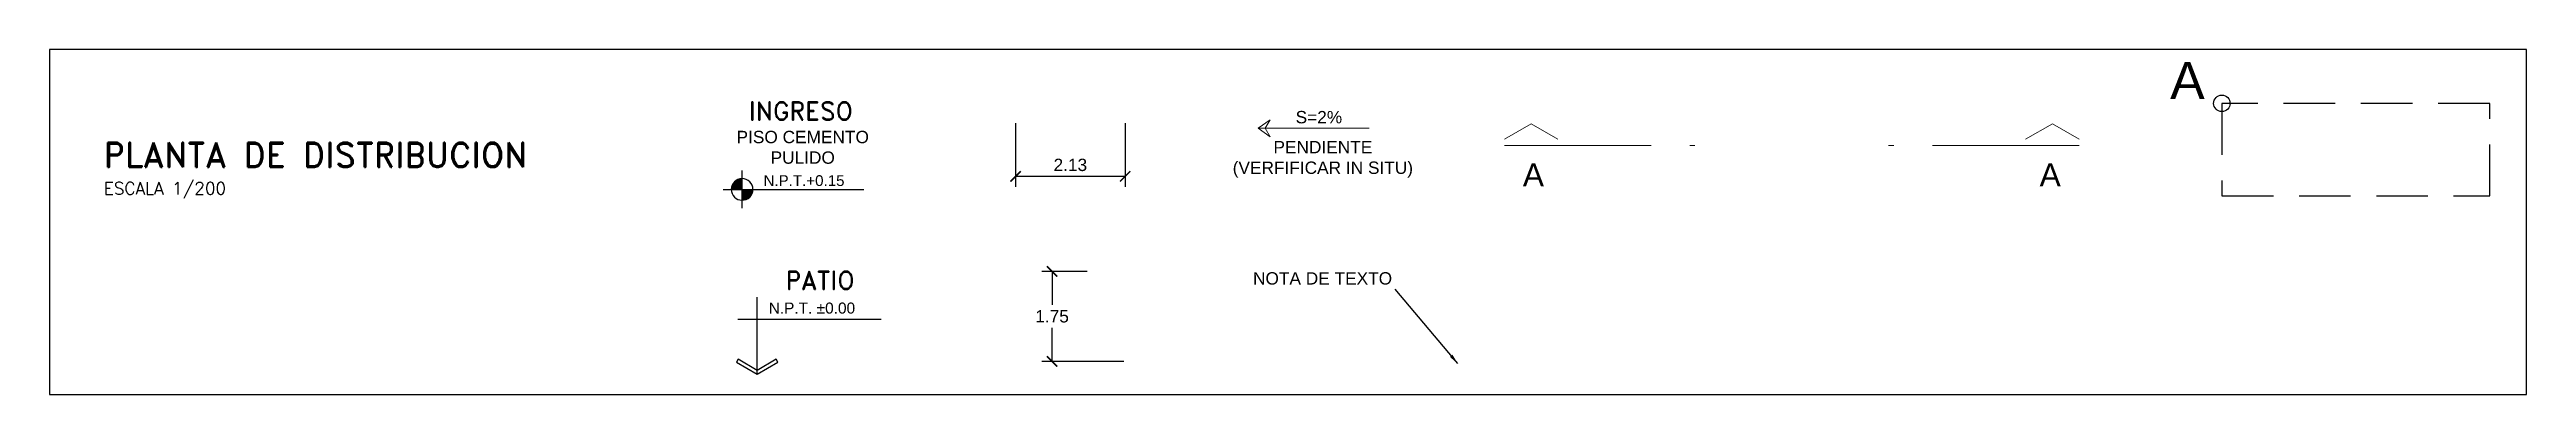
# Model space of a CAD drawing. Header units: millimetres. Extents: x 1436.7 to 1493.3, y 1221.9 to 1248.3.
# Drawn here: x 1445.19 to 1493.28, y 1221.88 to 1228.59 of the extents above; entities that cross this region are included whole.
import ezdxf
from ezdxf.enums import TextEntityAlignment as Align

# ---------------------------------------------------------------- set-up
doc = ezdxf.new("R2010")
doc.units = ezdxf.units.MM
for name, pattern in [('DASHDOT2', [0.5, 0.25, -0.125, 0, -0.125]), ('HIDDEN', [0.375, 0.25, -0.125]), ('HIDDEN2', [0.1875, 0.125, -0.0625])]:
    doc.linetypes.add(name, pattern=pattern)
for name, color, linetype, lineweight in [('1', 1, 'Continuous', 5), ('ANOTACIONES', 2, 'Continuous', 0), ('CORTE', 4, 'DASHDOT2', 5)]:
    doc.layers.add(name, color=color, linetype=linetype, lineweight=lineweight)
for name, color, linetype in [('2', 2, 'Continuous'), ('COTAS', 7, 'Continuous'), ('PROYECCION', 8, 'HIDDEN2'), ('SIMB-NIVELES', 2, 'Continuous'), ('TEXTO_AMBIENTES', 2, 'Continuous'), ('TEXTO_TITULO', 3, 'Continuous')]:
    doc.layers.add(name, color=color, linetype=linetype)
doc.styles.add('ARIAL', font='arial.ttf')
doc.styles.add('GILLSANS', font='ARIALN.TTF')
doc.styles.add('ROMAND', font='romand.shx')
doc.styles.add('ROMANS', font='arial.ttf')
doc.dimstyles.new('CORTE-200m', dxfattribs={"dimscale": 2, "dimtxt": 0.12, "dimasz": 0.1, "dimexe": 0.1, "dimexo": 0.1, "dimgap": 0.05, "dimtad": 1, "dimtih": 1, "dimtoh": 1, "dimzin": 4, "dimdsep": 46, "dimtxsty": 'ROMANS', "dimblk": 'ARCHTICK', "dimcen": -0.5, "dimclrd": 8, "dimclre": 8, "dimclrt": 2, "dimadec": 0, "dimazin": 0, "dimtfac": 1, "dimtix": 1, "dimtmove": 2, "dimatfit": 3, "dimfxl": 1, "dimtolj": 1, "dimtzin": 0, "dimarcsym": 0})
doc.dimstyles.new('PLANTA-200m', dxfattribs={"dimscale": 2, "dimtxt": 0.12, "dimasz": 0.1, "dimexe": 0.1, "dimexo": 0.1, "dimgap": 0.05, "dimtad": 1, "dimzin": 4, "dimdsep": 46, "dimtxsty": 'ROMANS', "dimblk": 'ARCHTICK', "dimcen": 0.1, "dimclrd": 8, "dimclre": 8, "dimclrt": 2, "dimadec": 0, "dimazin": 0, "dimtfac": 1, "dimtix": 1, "dimtmove": 1, "dimatfit": 3, "dimfxl": 1, "dimlwd": -1, "dimlwe": -1, "dimarcsym": 0})

msp = doc.modelspace()

# ---------------------------------------------------------------- texts
at = {"layer": 'ANOTACIONES', "lineweight": -2, "char_height": 0.24, "attachment_point": 5, "style": 'ROMANS'}
for s, insert in [('S=2%', (1469.837, 1227.269)), ('PENDIENTE\\P(VERFIFICAR IN SITU)', (1469.914, 1226.452)), ('\\A1;NOTA DE TEXTO', (1469.908, 1224.136))]:
    msp.add_mtext(s, dxfattribs=dict(at, insert=insert))
at = {"layer": 'ANOTACIONES', "insert": (1459.815, 1227.005), "char_height": 0.24, "attachment_point": 2, "style": 'ROMANS'}
msp.add_mtext('PISO CEMENTO\\PPULIDO', dxfattribs=at)
at = {"layer": 'CORTE', "style": 'GILLSANS', "width": 1.2}
for p in [(1474.002, 1226.149), (1484.036, 1226.149)]:
    msp.add_text('A', height=0.45, dxfattribs=at).set_placement(p, align=Align.MIDDLE_CENTER)
at = {"layer": 'CORTE', "color": 3, "insert": (1486.365, 1228.344), "char_height": 0.72, "attachment_point": 1, "style": 'ARIAL'}
msp.add_mtext('A', dxfattribs=at)
at = {"layer": 'TEXTO_AMBIENTES', "color": 3, "char_height": 0.3547, "attachment_point": 5, "line_spacing_factor": 0.96, "style": 'ROMAND'}
for s, insert in [('INGRESO', (1459.778, 1227.39)), ('PATIO', (1460.153, 1224.099))]:
    msp.add_mtext(s, dxfattribs=dict(at, insert=insert))
at = {"layer": 'TEXTO_TITULO', "insert": (1446.243, 1225.688), "char_height": 0.48, "attachment_point": 7, "line_spacing_factor": 0.96, "style": 'ROMAND'}
msp.add_mtext('PLANTA DE DISTRIBUCION\\P{\\Fromans|c0;\\H0.5x;\\C2;ESCALA 1/200}', dxfattribs=at)

# ---------------------------------------------------------------- blocks, each defined once
blk = doc.blocks.new('FP')
blk.add_lwpolyline([(-0.333, 0.057), (-0.367, 0), (-0.333, -0.057), (-0.415, 0)], close=True)
blk.add_lwpolyline([(-0.415, 0), (-0.367, 0), (-0.333, 0), (0.333, 0)])
blk = doc.blocks.new('_ARCHTICK')
at = {"color": 0, "linetype": 'ByBlock', "const_width": 0.15}
blk.add_lwpolyline([(-0.5, -0.5), (0.5, 0.5)], dxfattribs=at)
blk = doc.blocks.new('*D48')
at = {"layer": 'COTAS', "color": 8, "transparency": 16777216}
for p, q in [((1463.946, 1227.156), (1463.946, 1225.919)), ((1466.075, 1227.156), (1466.075, 1225.919)), ((1466.075, 1226.119), (1463.946, 1226.119))]:
    blk.add_line(p, q, dxfattribs=at)
at = {"layer": 'Defpoints', "color": 0, "transparency": 16777216}
for p in [(1463.946, 1227.356), (1466.075, 1227.356), (1463.946, 1226.119)]:
    blk.add_point(p, dxfattribs=at)
at = {"layer": 'COTAS', "color": 8, "transparency": 16777216, "xscale": 0.2, "yscale": 0.2, "zscale": 0.2, "rotation": 180}
blk.add_blockref('_ARCHTICK', (1463.946, 1226.119), dxfattribs=at)
at = {"layer": 'COTAS', "color": 8, "transparency": 16777216, "xscale": 0.2, "yscale": 0.2, "zscale": 0.2}
blk.add_blockref('_ARCHTICK', (1466.075, 1226.119), dxfattribs=at)
at = {"layer": 'COTAS', "color": 2, "transparency": 16777216, "insert": (1465.011, 1226.342), "char_height": 0.24, "attachment_point": 5, "style": 'ROMANS'}
blk.add_mtext('2.13', dxfattribs=at)
blk = doc.blocks.new('NPT')
at = {"layer": 'SIMB-NIVELES'}
h = blk.add_hatch(color=8, dxfattribs=at)
h.paths.add_polyline_path([(0.1, 0, 0.414214), (0, 0.1), (0, 0)])
h.paths.add_polyline_path([(-0.1, 0, 0.414214), (0, -0.1), (0, 0)])
at = {"layer": 'SIMB-NIVELES', "color": 8}
for points in [[(-0.175, 0), (1.125, 0)], [(0, 0.175), (0, -0.175)]]:
    blk.add_lwpolyline(points, dxfattribs=at)
blk.add_circle((0, 0), 0.1, dxfattribs=at)
at = {"layer": 'SIMB-NIVELES', "style": 'ROMANS', "width": 1}
blk.add_attdef('N.P.T.', (0.13, 0.035), '', height=0.1, dxfattribs=at)
blk = doc.blocks.new('NV')
at = {"layer": 'SIMB-NIVELES', "color": 8}
for p, q in [((0, 0), (0, 0.7)), ((-0.175, 0.5), (1.125, 0.5))]:
    blk.add_line(p, q, dxfattribs=at)
at = {"layer": 'SIMB-NIVELES', "color": 1}
blk.add_lwpolyline([(0, 0.035), (-0.173, 0.135), (-0.188, 0.109), (0, 0), (0.188, 0.109), (0.173, 0.135)], close=True, dxfattribs=at)
at = {"layer": 'SIMB-NIVELES', "style": 'ROMANS'}
blk.add_attdef('NV', (0.1, 0.55), '', height=0.1, dxfattribs=at)
blk = doc.blocks.new('*D49')
at = {"layer": 'COTAS', "color": 8, "lineweight": -2, "transparency": 16777216}
for p, q in [((1465.34, 1224.272), (1464.456, 1224.272)), ((1464.656, 1224.272), (1464.656, 1223.621)), ((1464.656, 1222.525), (1464.656, 1223.176)), ((1466.051, 1222.525), (1464.456, 1222.525))]:
    blk.add_line(p, q, dxfattribs=at)
at = {"layer": 'Defpoints', "color": 0, "transparency": 16777216}
for p in [(1465.54, 1224.272), (1464.656, 1222.525), (1466.251, 1222.525)]:
    blk.add_point(p, dxfattribs=at)
at = {"layer": 'COTAS', "color": 8, "lineweight": -2, "transparency": 16777216, "xscale": 0.2, "yscale": 0.2, "zscale": 0.2}
for p, rotation in [((1464.656, 1224.272), 90), ((1464.656, 1222.525), 270)]:
    blk.add_blockref('_ARCHTICK', p, dxfattribs=dict(at, rotation=rotation))
at = {"layer": 'COTAS', "color": 2, "transparency": 16777216, "insert": (1464.656, 1223.399), "char_height": 0.24, "attachment_point": 5, "style": 'ROMANS'}
blk.add_mtext('\\A1;1.75', dxfattribs=at)

# ---------------------------------------------------------------- dimensions: what is measured, and where the dimension line sits
at = {"layer": 'COTAS'}
for base, p1, p2, angle, dimstyle, picture, middle in [((1463.946, 1226.119), (1466.075, 1227.356), (1463.946, 1227.356), 180, 'PLANTA-200m', '*D48', (1465.011, 1226.342)), ((1464.656, 1222.525), (1465.54, 1224.272), (1466.251, 1222.525), 90, 'CORTE-200m', '*D49', (1464.656, 1223.399))]:
    dim = msp.add_linear_dim(base=base, p1=p1, p2=p2, angle=angle, dimstyle=dimstyle, dxfattribs=at)
    dim.commit()
    dim.dimension.update_dxf_attribs({"geometry": picture, "text_midpoint": middle})

# ---------------------------------------------------------------- linework, layer by layer
at = {"layer": '2'}
msp.add_lwpolyline([(1445.191, 1221.881), (1493.283, 1221.881), (1493.283, 1228.586), (1445.191, 1228.586)], close=True, dxfattribs=at)
msp.add_circle((1487.369, 1227.539), 0.16, dxfattribs=at)
at = {"layer": 'CORTE', "ltscale": 20}
for points in [[(1474.478, 1226.842), (1473.959, 1227.142), (1473.439, 1226.842)], [(1483.559, 1226.842), (1484.079, 1227.142), (1484.599, 1226.842)]]:
    msp.add_lwpolyline(points, dxfattribs=at)
at = {"layer": 'CORTE', "ltscale": 6}
for points in [[(1473.439, 1226.722), (1474.789, 1226.722), (1477.887, 1226.722)], [(1484.599, 1226.722), (1483.249, 1226.722), (1480.151, 1226.722)]]:
    msp.add_lwpolyline(points, dxfattribs=at)
at = {"layer": 'PROYECCION', "color": 1, "linetype": 'HIDDEN', "ltscale": 4}
msp.add_lwpolyline([(1492.569, 1225.739), (1492.569, 1227.539), (1487.369, 1227.539), (1487.369, 1225.739)], close=True, dxfattribs=at)

# ---------------------------------------------------------------- block references
at = {"layer": '1', "lineweight": -2, "xscale": -2.880000000033011, "yscale": 2.879999998956918, "zscale": 2.879999999999999, "rotation": 180.0004442291003}
msp.add_blockref('FP', (1469.853, 1227.055), dxfattribs=at)
at = {"layer": 'SIMB-NIVELES'}
ref = msp.add_blockref('NPT', (1458.638, 1225.867), dxfattribs=dict(at, xscale=-2.100000001490116, yscale=2.100000008940696, zscale=2.099999999999999, rotation=180))
ref.add_attrib('N.P.T.', 'N.P.T.+0.15', (1459.053, 1225.933), dxfattribs={"color": 2, "height": 0.21, "style": 'ROMANS', "width": 1})
ref = msp.add_blockref('NV', (1458.929, 1222.275), dxfattribs=dict(at, xscale=2.142857142898719, yscale=2.142857142898719, zscale=2.142857142898719))
ref.add_attrib('NV', 'N.P.T. %%P0.00', (1459.154, 1223.453), dxfattribs={"height": 0.21429, "style": 'ROMANS'})

msp.set_redraw_order([(e.dxf.handle, doc.entitydb.next_handle()) for e in msp.query("TEXT MTEXT ATTDEF DIMENSION ARC_DIMENSION")])  # texts and dimensions are drawn at this point

# ---------------------------------------------------------------- leaders
at = {"layer": 'COTAS'}
msp.add_leader([(1472.534, 1222.48), (1471.319, 1223.925)], dimstyle='CORTE-200m', dxfattribs=at)

doc.saveas('drawing.dxf')
